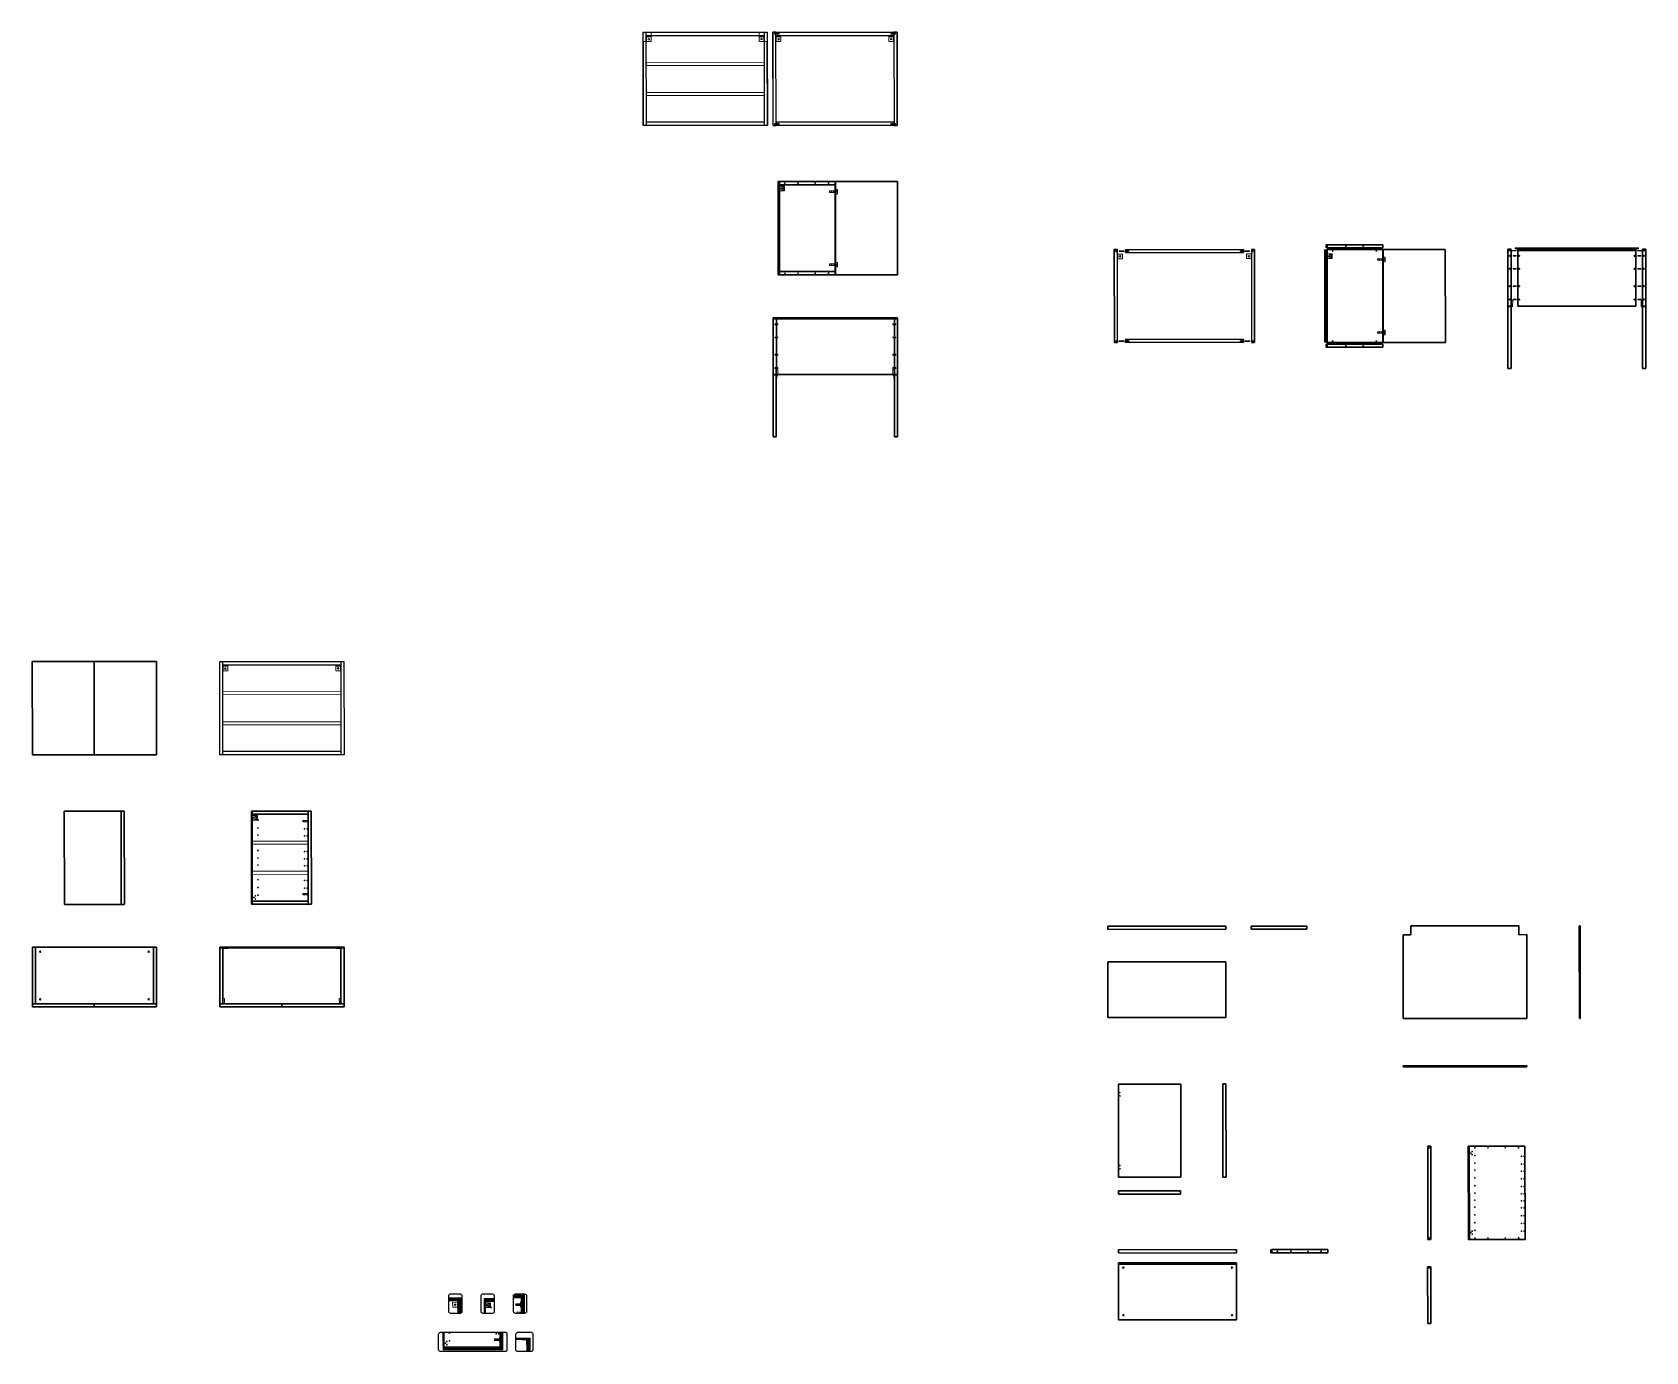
# Model space of a CAD drawing. Header units: millimetres. Extents: x 11097 to 12136, y 28294 to 29144.
import ezdxf

# ---------------------------------------------------------------- set-up
doc = ezdxf.new("R2010")
doc.units = ezdxf.units.MM
for name, color, linetype in [('Campitura', 11, 'Continuous'), ('Campitura dettagli', 20, 'Continuous'), ('Linee e simboli', 1, 'Continuous')]:
    doc.layers.add(name, color=color, linetype=linetype)
for name, color, linetype, lineweight in [('Giunzioni', 3, 'Continuous', 15), ('Giunzioni dettagli', 116, 'Continuous', 18), ('Mensola', 4, 'Continuous', 20), ('Pannello posteriore', 6, 'Continuous', 20), ('Parti nascoste', 2, 'Continuous', 15), ('Struttura', 7, 'Continuous', 30), ('Struttura in dettagli', 151, 'Continuous', 18)]:
    doc.layers.add(name, color=color, linetype=linetype, lineweight=lineweight)

msp = doc.modelspace()

# ---------------------------------------------------------------- hatches: boundary and pattern name
at = {"layer": 'Campitura dettagli'}
h = msp.add_hatch(dxfattribs=at)
h.set_pattern_fill('ANSI31', color=256, scale=0.1)
h.paths.add_polyline_path([(11394.2, 28326.3), (11394.2, 28328.3), (11387.7, 28328.3), (11387.7, 28326.3), (11387.9, 28326.3), (11387.9, 28328.1), (11388.5, 28328.1), (11388.5, 28326.3)])
h.paths.add_polyline_path([(11391.6, 28327.4, -1), (11392.3, 28327.4, -1)], flags=16)
h.paths.add_polyline_path([(11391.7, 28327.4, -1), (11392.2, 28327.4, -1)], flags=0)
h = msp.add_hatch(dxfattribs=at)
h.set_pattern_fill('ANSI31', color=256, scale=0.1)
h.paths.add_polyline_path([(11399.7, 28306.6), (11397.7, 28306.6), (11397.8, 28295.1), (11399.8, 28295.1)])
h.paths.add_polyline_path([(11361.2, 28297.1), (11361.4, 28297.1), (11361.3, 28306.6), (11361.1, 28306.6)])
h = msp.add_hatch(dxfattribs=at)
h.set_pattern_fill('ANSI31', color=256, scale=0.1)
h.paths.add_polyline_path([(11362, 28297.1), (11362, 28295.3), (11361.4, 28295.3), (11361.4, 28297.1), (11361.2, 28297.1), (11361.2, 28295.1), (11397.8, 28295.1), (11397.8, 28297.1)])
edge = h.paths.add_edge_path(flags=16)
edge.add_arc((11374.8, 28296), 0.35, 0, 360)
edge = h.paths.add_edge_path(flags=0)
edge.add_arc((11374.8, 28296), 0.25, 0, 360)
edge = h.paths.add_edge_path(flags=16)
edge.add_arc((11385.9, 28296), 0.35, 0, 360)
edge = h.paths.add_edge_path(flags=0)
edge.add_arc((11385.9, 28296), 0.25, 0, 360)
edge = h.paths.add_edge_path(flags=16)
edge.add_arc((11366.4, 28296), 0.35, 0, 360)
edge = h.paths.add_edge_path(flags=0)
edge.add_arc((11366.4, 28296), 0.25, 0, 360)
edge = h.paths.add_edge_path(flags=16)
edge.add_arc((11394.5, 28296.1), 0.35, 0, 360)
edge = h.paths.add_edge_path(flags=0)
edge.add_arc((11394.5, 28296.1), 0.25, 0, 360)
at = {"layer": 'Giunzioni dettagli'}
h = msp.add_hatch(dxfattribs=at)
h.set_pattern_fill('ANSI31', color=256, scale=0.07)
h.paths.add_polyline_path([(11388.4, 28328), (11388, 28328), (11388, 28318.6), (11388.4, 28318.6)])
h = msp.add_hatch(dxfattribs=at)
h.set_pattern_fill('ANSI31', color=256, scale=0.04)
h.paths.add_polyline_path([(11407.4, 28329.8, 1), (11406.9, 28329.8, 1)])
h = msp.add_hatch(dxfattribs=at)
h.set_pattern_fill('ANSI31', color=256, scale=0.04)
h.paths.add_polyline_path([(11392.2, 28327.4, 1), (11391.7, 28327.4, 1)])
h = msp.add_hatch(dxfattribs=at)
h.set_pattern_fill('ANSI31', color=256, scale=0.07, angle=180)
h.set_pattern_definition([(225, (22748.88993, 56623.42815), (0.1571544821, -0.1571544821), [])])
h.paths.add_polyline_path([(11361.9, 28295.4), (11361.5, 28295.4), (11361.4, 28304.8), (11361.8, 28304.8)])
h = msp.add_hatch(dxfattribs=at)
h.set_pattern_fill('ANSI31', color=256, scale=0.07, angle=-89.9236)
h.set_pattern_definition([(315.0763739, (-16926.18655, 39652.52698), (0.1569448595, 0.1573638255), [])])
h.paths.add_polyline_path([(11417, 28301.9), (11417, 28302.3), (11408, 28302.2), (11408, 28301.8)])
h = msp.add_hatch(dxfattribs=at)
h.set_pattern_fill('ANSI31', color=256, scale=0.1)
h.set_pattern_definition([(45, (8.58892, -0.10007), (-0.224506403, 0.224506403), [])])
h.paths.add_polyline_path([(11415, 28301.1), (11415.2, 28301), (11415.2, 28301), (11415.2, 28301.8), (11415.2, 28301.8), (11412, 28301.8), (11412, 28301.6), (11415, 28301.6)])
h.paths.add_polyline_path([(11415, 28300.6), (11415, 28300.2), (11415.2, 28300.1), (11415.2, 28300.1), (11415.2, 28300.7), (11415.2, 28300.7)])
h.paths.add_polyline_path([(11415, 28299.7), (11415, 28298.6), (11415.2, 28298.6), (11415.2, 28299.8), (11415.2, 28299.8)])
h = msp.add_hatch(dxfattribs=at)
h.set_pattern_fill('ANSI31', color=256, scale=0.04)
h.set_pattern_definition([(45, (-25.56756, -31.34217), (-0.0898025612, 0.0898025612), [])])
h.paths.add_polyline_path([(11366.7, 28296, 1), (11366.2, 28296, 1)])
h = msp.add_hatch(dxfattribs=at)
h.set_pattern_fill('ANSI31', color=256, scale=0.04)
h.set_pattern_definition([(45, (-17.14472, -31.34749), (-0.0898025612, 0.0898025612), [])])
h.paths.add_polyline_path([(11375.1, 28296, 1), (11374.6, 28296, 1)])
h = msp.add_hatch(dxfattribs=at)
h.set_pattern_fill('ANSI31', color=256, scale=0.04)
h.set_pattern_definition([(45, (-6.04674, -31.36325), (-0.0898025612, 0.0898025612), [])])
h.paths.add_polyline_path([(11386.2, 28296, 1), (11385.7, 28296, 1)])
h = msp.add_hatch(dxfattribs=at)
h.set_pattern_fill('ANSI31', color=256, scale=0.04)
h.set_pattern_definition([(45, (2.5304, -31.30405), (-0.0898025612, 0.0898025612), [])])
h.paths.add_polyline_path([(11394.8, 28296.1, 1), (11394.3, 28296.1, 1)])

# ---------------------------------------------------------------- linework, layer by layer
for p, q in [((11490.1, 29143.9), (11570.1, 29143.9)), ((11490.2, 29083.9), (11490.1, 29143.9)), ((11490.1, 29141.9), (11490.1, 29141.9)), ((11492.2, 29083.9), (11492.1, 29143.9)), ((11492.1, 29141.9), (11568.1, 29141.9)), ((11568.1, 29143.9), (11568.2, 29083.9)), ((11570.1, 29143.9), (11570.2, 29083.9)), ((11573.8, 29083.9), (11573.7, 29143.9)), ((11575.7, 29143.9), (11651.7, 29143.9)), ((11575.7, 29143.1), (11575.7, 29143.9)), ((11575.7, 29143.1), (11575.7, 29143.1)), ((11575.8, 29085.1), (11575.7, 29142.6)), ((11575.7, 29141.9), (11651.7, 29141.9)), ((11651.7, 29143.9), (11651.7, 29143.1)), ((11651.7, 29143.1), (11651.7, 29143.1)), ((11651.7, 29142.6), (11651.8, 29085.1)), ((11653.7, 29143.9), (11653.8, 29083.9)), ((11570.2, 29083.9), (11490.2, 29083.9)), ((11568.2, 29085.9), (11492.2, 29085.9)), ((11570.2, 29085.9), (11570.2, 29085.9)), ((11651.8, 29085.9), (11575.8, 29085.9)), ((11575.8, 29083.9), (11575.8, 29084.6)), ((11575.8, 29084.6), (11575.8, 29083.9)), ((11651.8, 29083.9), (11575.8, 29083.9)), ((11651.8, 29084.6), (11651.8, 29083.9)), ((11577.2, 29045.7), (11577.4, 29045.7)), ((11793.8, 28944), (11793.7, 29004)), ((11795.7, 29003.2), (11795.7, 29004)), ((11800.9, 29004), (11876.9, 29004)), ((11882, 29004), (11882, 29003.2)), ((11884, 29004), (11884.1, 28944)), ((11930.1, 29005), (11930.3, 29005)), ((11795.8, 28945.2), (11795.7, 29003.2)), ((11800.9, 29002), (11876.9, 29002)), ((11882, 29003.2), (11882.1, 28944.7)), ((11577.4, 28989.7), (11577.2, 28989.7)), ((11795.8, 28945.2), (11795.8, 28944)), ((11795.8, 28944), (11795.8, 28944.7)), ((11877, 28946), (11801, 28946)), ((11877, 28944), (11801, 28944)), ((11882.1, 28944.7), (11882.1, 28944)), ((11930.4, 28943), (11930.2, 28943)), ((11217.3, 28738.5), (11297.3, 28738.5)), ((11217.4, 28678.5), (11217.3, 28738.5)), ((11217.3, 28736.5), (11217.3, 28736.5)), ((11219.4, 28678.5), (11219.3, 28738.5)), ((11219.3, 28736.5), (11295.3, 28736.5)), ((11295.3, 28738.5), (11295.4, 28678.5)), ((11297.3, 28738.5), (11297.4, 28678.5)), ((11297.4, 28678.5), (11217.4, 28678.5)), ((11295.4, 28680.5), (11219.4, 28680.5)), ((11297.4, 28680.5), (11297.4, 28680.5)), ((11237.7, 28640.2), (11237.9, 28640.2)), ((11238, 28584.2), (11237.8, 28584.2)), ((11796.5, 28359.7), (11872.5, 28359.7)), ((11894.6, 28359.7), (11894.8, 28359.7)), ((11796.5, 28357.7), (11872.5, 28357.7))]:
    msp.add_line(p, q)
at = {"layer": 'Campitura', "linetype": 'Continuous'}
for p, q in [((11364.9, 28328.6), (11364.9, 28328.7)), ((11416.5, 28294), (11417.4, 28294.9)), ((11416.9, 28294), (11417.4, 28294.5)), ((11417.4, 28294), (11417.4, 28294))]:
    msp.add_line(p, q, dxfattribs=at)
at = {"layer": 'Campitura dettagli', "linetype": 'Continuous'}
for p, q in [((11364.9, 28328.2), (11365.4, 28328.7)), ((11364.9, 28327.7), (11365.8, 28328.7)), ((11364.9, 28327.3), (11366.3, 28328.7)), ((11364.9, 28326.8), (11366.7, 28328.7)), ((11365.2, 28326.7), (11367.2, 28328.7)), ((11365.6, 28326.7), (11367.6, 28328.7)), ((11366.1, 28326.7), (11368.1, 28328.7)), ((11366.5, 28326.7), (11368.5, 28328.7)), ((11367, 28326.7), (11369, 28328.7)), ((11368.8, 28328), (11369.4, 28328.7)), ((11369.2, 28328), (11369.9, 28328.7)), ((11369.7, 28328), (11370.3, 28328.7)), ((11370.1, 28328), (11370.4, 28328.3)), ((11370.6, 28328.4), (11370.9, 28328.7)), ((11370.6, 28326.1), (11372.6, 28328.1)), ((11370.7, 28328), (11371.4, 28328.7)), ((11371.2, 28328), (11371.8, 28328.7)), ((11371.6, 28328), (11372.3, 28328.7)), ((11371.6, 28327.5), (11372.6, 28328.6)), ((11406.6, 28329.8), (11407.5, 28330.8)), ((11406.6, 28329.4), (11406.8, 28329.7)), ((11406.6, 28328.9), (11407.1, 28329.5)), ((11406.7, 28330.4), (11407, 28330.8)), ((11406.8, 28328.7), (11408.8, 28330.8)), ((11407.2, 28328.7), (11409.3, 28330.8)), ((11407.3, 28330.1), (11407.9, 28330.8)), ((11407.5, 28329.9), (11408.4, 28330.8)), ((11407.7, 28328.7), (11409.7, 28330.8)), ((11408.1, 28328.7), (11410.2, 28330.8)), ((11408.6, 28328.7), (11410.6, 28330.8)), ((11409, 28328.7), (11411.1, 28330.8)), ((11409.5, 28328.7), (11411.4, 28330.6)), ((11409.9, 28328.7), (11411.4, 28330.2)), ((11410.4, 28328.7), (11411.4, 28329.7)), ((11410.8, 28328.7), (11411.4, 28329.3)), ((11411.3, 28328.7), (11411.4, 28328.8)), ((11411.6, 28330.7), (11411.7, 28330.8)), ((11411.6, 28330.2), (11412.1, 28330.8)), ((11411.6, 28329.8), (11412.6, 28330.8)), ((11411.6, 28329.3), (11413, 28330.8)), ((11411.6, 28328.9), (11413.5, 28330.8)), ((11411.6, 28328.4), (11413.6, 28330.4)), ((11411.6, 28328), (11413.6, 28330)), ((11411.6, 28327.5), (11413.6, 28329.5)), ((11411.6, 28327.1), (11413.6, 28329.1)), ((11411.6, 28326.6), (11413.6, 28328.6)), ((11411.6, 28326.2), (11413.6, 28328.2)), ((11367.4, 28326.7), (11368.4, 28327.6)), ((11367.9, 28326.7), (11368.5, 28327.3)), ((11368.3, 28326.7), (11369, 28327.3)), ((11368.8, 28326.7), (11369.4, 28327.3)), ((11369.2, 28326.7), (11369.9, 28327.3)), ((11369.7, 28326.7), (11370.3, 28327.3)), ((11370.1, 28326.7), (11370.4, 28327)), ((11370.6, 28325.7), (11372.6, 28327.7)), ((11370.6, 28327), (11370.9, 28327.3)), ((11370.6, 28326.6), (11371.4, 28327.3)), ((11370.6, 28325.2), (11372.6, 28327.2)), ((11370.6, 28324.8), (11372.6, 28326.8)), ((11370.6, 28324.3), (11372.6, 28326.3)), ((11370.6, 28323.9), (11372.6, 28325.9)), ((11370.6, 28323.4), (11372.6, 28325.4)), ((11370.6, 28323), (11372.6, 28325)), ((11370.6, 28322.5), (11372.6, 28324.5)), ((11370.6, 28322.1), (11372.6, 28324.1)), ((11370.6, 28321.6), (11372.6, 28323.6)), ((11370.6, 28321.2), (11372.6, 28323.2)), ((11370.7, 28320.7), (11372.6, 28322.7)), ((11370.7, 28320.3), (11372.6, 28322.3)), ((11370.7, 28319.8), (11372.6, 28321.8)), ((11370.7, 28319.4), (11372.6, 28321.4)), ((11370.7, 28318.9), (11372.6, 28320.9)), ((11370.8, 28318.6), (11372.7, 28320.5)), ((11371.2, 28318.6), (11372.7, 28320)), ((11371.7, 28318.6), (11372.7, 28319.6)), ((11372.1, 28318.6), (11372.7, 28319.1)), ((11372.5, 28318.7), (11372.7, 28318.8)), ((11411.6, 28325.7), (11413.6, 28327.7)), ((11411.6, 28325.3), (11413.6, 28327.3)), ((11411.6, 28324.8), (11413.6, 28326.8)), ((11411.6, 28324.4), (11413.6, 28326.4)), ((11411.6, 28324), (11413.6, 28325.9)), ((11411.6, 28323.5), (11413.6, 28325.5)), ((11411.6, 28323.1), (11413.6, 28325.1)), ((11411.6, 28322.6), (11413.6, 28324.6)), ((11411.6, 28322.2), (11413.6, 28324.2)), ((11411.6, 28321.7), (11413.6, 28323.7)), ((11411.6, 28321.3), (11413.6, 28323.3)), ((11411.6, 28320.8), (11413.6, 28322.8)), ((11411.6, 28320.4), (11413.6, 28322.4)), ((11411.6, 28319.9), (11413.6, 28321.9)), ((11411.6, 28319.5), (11413.6, 28321.5)), ((11411.6, 28319), (11413.6, 28321)), ((11411.6, 28318.6), (11413.6, 28320.6)), ((11412.1, 28318.6), (11413.6, 28320.1)), ((11412.5, 28318.6), (11413.6, 28319.7)), ((11413, 28318.6), (11413.6, 28319.2)), ((11415.4, 28302.4), (11415.6, 28302.6)), ((11415.4, 28300.1), (11417.4, 28302.1)), ((11415.4, 28301.4), (11415.7, 28301.8)), ((11415.4, 28301), (11416.2, 28301.8)), ((11415.4, 28299.2), (11417.4, 28301.2)), ((11415.4, 28300.5), (11415.6, 28300.7)), ((11415.4, 28298.7), (11417.4, 28300.7)), ((11415.4, 28298.3), (11417.4, 28300.3)), ((11415.4, 28299.6), (11415.6, 28299.9)), ((11415.4, 28297.8), (11417.4, 28299.9)), ((11415.4, 28297.4), (11417.4, 28299.4)), ((11415.4, 28296.9), (11417.4, 28299)), ((11415.4, 28296.5), (11417.2, 28298.3)), ((11415.4, 28296), (11417.4, 28298.1)), ((11415.4, 28295.6), (11417.4, 28297.6)), ((11415.4, 28295.1), (11417.4, 28297.2)), ((11415.4, 28294.7), (11417.4, 28296.7)), ((11415.8, 28300.9), (11416.6, 28301.8)), ((11415.8, 28300), (11417.4, 28301.6)), ((11415.9, 28302.4), (11416.1, 28302.6)), ((11416.3, 28302.4), (11416.5, 28302.6)), ((11416.8, 28302.4), (11417, 28302.6)), ((11417.1, 28302.2), (11417.4, 28302.5)), ((11417.2, 28298.3), (11417.4, 28298.5)), ((11415.4, 28294.2), (11417.4, 28296.3)), ((11415.6, 28294), (11417.4, 28295.8)), ((11416, 28294), (11417.4, 28295.4))]:
    msp.add_line(p, q, dxfattribs=at)
at = {"layer": 'Giunzioni'}
for p, q in [((11492.1, 29140.9), (11492.1, 29137.9)), ((11492.1, 29140.9), (11495.3, 29140.9)), ((11492.3, 29137.9), (11492.3, 29140.9)), ((11492.3, 29137.9), (11492.3, 29140.9)), ((11495.3, 29137.9), (11495.3, 29140.9)), ((11564.9, 29138), (11564.9, 29141)), ((11568.1, 29141), (11564.9, 29141)), ((11567.9, 29138), (11567.9, 29141)), ((11567.9, 29138), (11567.9, 29141)), ((11568.1, 29141), (11568.1, 29138)), ((11570.1, 29141.9), (11570.1, 29141.9)), ((11575.8, 29143.1), (11574.8, 29143.1)), ((11574.8, 29143.1), (11574.8, 29142.6)), ((11575.8, 29142.6), (11574.8, 29142.6)), ((11575.7, 29140.9), (11575.7, 29137.9)), ((11575.7, 29140.9), (11578.9, 29140.9)), ((11577.8, 29143.1), (11575.8, 29143.1)), ((11575.8, 29142.6), (11577.8, 29142.6)), ((11575.9, 29137.9), (11575.9, 29140.9)), ((11575.9, 29137.9), (11575.9, 29140.9)), ((11577.8, 29142.6), (11577.8, 29143.1)), ((11578.9, 29137.9), (11578.9, 29140.9)), ((11648.5, 29138), (11648.5, 29141)), ((11651.7, 29141), (11648.5, 29141)), ((11649.8, 29142.6), (11649.8, 29143.1)), ((11649.8, 29143.1), (11651.8, 29143.1)), ((11651.8, 29142.6), (11649.8, 29142.6)), ((11651.5, 29138), (11651.5, 29141)), ((11651.5, 29138), (11651.5, 29141)), ((11651.7, 29141), (11651.7, 29138)), ((11651.8, 29143.1), (11652.8, 29143.1)), ((11651.8, 29142.6), (11652.8, 29142.6)), ((11652.8, 29143.1), (11652.8, 29142.6)), ((11492.1, 29137.9), (11495.3, 29137.9)), ((11568.1, 29138), (11564.9, 29138)), ((11575.7, 29137.9), (11578.9, 29137.9)), ((11651.7, 29138), (11648.5, 29138)), ((11575.8, 29085.1), (11574.8, 29085.1)), ((11574.8, 29085.1), (11574.8, 29084.6)), ((11575.8, 29084.6), (11574.8, 29084.6)), ((11577.8, 29085.1), (11575.8, 29085.1)), ((11575.8, 29084.6), (11577.8, 29084.6)), ((11577.8, 29084.6), (11577.8, 29085.1)), ((11649.8, 29084.6), (11649.8, 29085.1)), ((11649.8, 29085.1), (11651.8, 29085.1)), ((11651.8, 29084.6), (11649.8, 29084.6)), ((11651.8, 29085.1), (11652.8, 29085.1)), ((11651.8, 29084.6), (11652.8, 29084.6)), ((11652.8, 29085.1), (11652.8, 29084.6)), ((11577.9, 29044.8), (11577.9, 29041.8)), ((11577.9, 29044.8), (11581.1, 29044.8)), ((11577.9, 29041.8), (11581.1, 29041.8)), ((11578.1, 29041.8), (11578.1, 29044.8)), ((11578.1, 29041.8), (11578.1, 29044.8)), ((11581.1, 29041.8), (11581.1, 29044.8)), ((11614.3, 29041.7), (11610.3, 29041.7)), ((11610.3, 29041.7), (11610.3, 29040.7)), ((11610.3, 29040.7), (11614.3, 29040.7)), ((11613.8, 29041.7), (11613.8, 29040.7)), ((11614.3, 29041.7), (11614.3, 29042.7)), ((11614.3, 29042.7), (11615.3, 29042.7)), ((11614.3, 29041.7), (11614.8, 29041.7)), ((11614.3, 29040.7), (11614.3, 29041.7)), ((11614.3, 29040.7), (11614.3, 29039.7)), ((11614.8, 29040.7), (11614.3, 29040.7)), ((11614.3, 29039.7), (11615.3, 29039.7)), ((11614.8, 29041.7), (11614.8, 29040.7)), ((11615.3, 29039.7), (11615.3, 29042.7)), ((11614.3, 28994.7), (11610.3, 28994.7)), ((11610.3, 28994.7), (11610.3, 28993.7)), ((11610.3, 28993.7), (11614.3, 28993.7)), ((11613.8, 28994.7), (11613.8, 28993.7)), ((11614.3, 28994.7), (11614.3, 28995.7)), ((11614.3, 28995.7), (11615.3, 28995.7)), ((11614.3, 28994.7), (11614.8, 28994.7)), ((11614.3, 28993.7), (11614.3, 28994.7)), ((11614.3, 28993.7), (11614.3, 28992.7)), ((11614.8, 28993.7), (11614.3, 28993.7)), ((11614.8, 28994.7), (11614.8, 28993.7)), ((11615.3, 28992.7), (11615.3, 28995.7)), ((11795.7, 29001), (11795.7, 28998)), ((11795.7, 29001), (11798.9, 29001)), ((11795.7, 28998), (11798.9, 28998)), ((11795.9, 28998), (11795.9, 29001)), ((11795.9, 28998), (11795.9, 29001)), ((11799.8, 29003.2), (11796.8, 29003.2)), ((11796.8, 29002.7), (11796.8, 29003.2)), ((11799.8, 29002.7), (11796.8, 29002.7)), ((11798.9, 28998), (11798.9, 29001)), ((11799.8, 29002.7), (11799.8, 29003.2)), ((11880.9, 29003.2), (11877.9, 29003.2)), ((11877.9, 29002.7), (11877.9, 29003.2)), ((11880.9, 29002.7), (11877.9, 29002.7)), ((11878.8, 28998.1), (11878.8, 29001.1)), ((11882, 29001.1), (11878.8, 29001.1)), ((11882, 28998.1), (11878.8, 28998.1)), ((11880.9, 29002.7), (11880.9, 29003.2)), ((11881.8, 28998.1), (11881.8, 29001.1)), ((11881.8, 28998.1), (11881.8, 29001.1)), ((11882, 29001.1), (11882, 28998.1)), ((11930.8, 29001.1), (11930.8, 28998.1)), ((11930.8, 29001.1), (11934, 29001.1)), ((11930.8, 28998.1), (11934, 28998.1)), ((11931, 28998.1), (11931, 29001.1)), ((11931, 28998.1), (11931, 29001.1)), ((11934, 28998.1), (11934, 29001.1)), ((11967.2, 28998), (11963.2, 28998)), ((11963.2, 28998), (11963.2, 28997)), ((11963.2, 28997), (11967.2, 28997)), ((11966.7, 28998), (11966.7, 28997)), ((11967.2, 28998), (11967.2, 28999)), ((11967.2, 28999), (11968.2, 28999)), ((11967.2, 28998), (11967.7, 28998)), ((11967.2, 28997), (11967.2, 28998)), ((11967.2, 28997), (11967.2, 28996)), ((11967.7, 28997), (11967.2, 28997)), ((11967.2, 28996), (11968.2, 28996)), ((11967.7, 28998), (11967.7, 28997)), ((11968.2, 28996), (11968.2, 28999)), ((12049.4, 29003.4), (12052.6, 29003.4)), ((12049.4, 29000.2), (12049.4, 29003.4)), ((12049.6, 29000.2), (12049.4, 29000.2)), ((12052.6, 29003.2), (12049.6, 29003.2)), ((12049.6, 29003.2), (12049.6, 29000.2)), ((12050.6, 29000.1), (12052.6, 29000.1)), ((12050.6, 28999.6), (12050.6, 29000.1)), ((12050.6, 28999.6), (12052.6, 28999.6)), ((12052.6, 29003.4), (12052.6, 29003.2)), ((12052.6, 29000.1), (12052.6, 28999.6)), ((12134, 29003.4), (12130.8, 29003.4)), ((12130.8, 29003.4), (12130.8, 29003.2)), ((12130.8, 29003.2), (12133.8, 29003.2)), ((12130.9, 29000.1), (12132.9, 29000.1)), ((12130.9, 28999.6), (12130.9, 29000.1)), ((12130.9, 28999.6), (12132.9, 28999.6)), ((12132.9, 29000.1), (12132.9, 28999.6)), ((12133.8, 29003.2), (12133.8, 29000.2)), ((12133.8, 29000.2), (12134, 29000.2)), ((12134, 29000.2), (12134, 29003.4)), ((11614.3, 28992.7), (11615.3, 28992.7)), ((12050.6, 28991.7), (12052.6, 28991.7)), ((12050.6, 28991.2), (12050.6, 28991.7)), ((12050.6, 28991.2), (12052.6, 28991.2)), ((12052.6, 28991.7), (12052.6, 28991.2)), ((12130.9, 28991.7), (12132.9, 28991.7)), ((12130.9, 28991.2), (12130.9, 28991.7)), ((12130.9, 28991.2), (12132.9, 28991.2)), ((12132.9, 28991.7), (12132.9, 28991.2)), ((12050.6, 28980.6), (12052.6, 28980.6)), ((12050.6, 28980.1), (12050.6, 28980.6)), ((12050.6, 28980.1), (12052.6, 28980.1)), ((12052.6, 28980.6), (12052.6, 28980.1)), ((12130.9, 28980.6), (12132.9, 28980.6)), ((12130.9, 28980.1), (12130.9, 28980.6)), ((12130.9, 28980.1), (12132.9, 28980.1)), ((12132.9, 28980.6), (12132.9, 28980.1)), ((12049.3, 28967.3), (12049.3, 28967)), ((12049.3, 28967), (12049.6, 28967)), ((12049.6, 28965.2), (12049.3, 28965.2)), ((12049.4, 28967.5), (12049.4, 28971.3)), ((12049.4, 28971.3), (12050.4, 28971.3)), ((12050.3, 28967.5), (12049.4, 28967.5)), ((12049.6, 28966.5), (12050.3, 28967.5)), ((12049.8, 28967.5), (12049.6, 28967)), ((12049.6, 28967), (12049.6, 28965.2)), ((12050.4, 28971.3), (12050.3, 28967.5)), ((12050.6, 28972), (12052.6, 28972)), ((12050.6, 28971.5), (12050.6, 28972)), ((12050.6, 28971.5), (12052.6, 28971.5)), ((12052.6, 28972), (12052.6, 28971.5)), ((12130.9, 28972), (12132.9, 28972)), ((12130.9, 28971.5), (12130.9, 28972)), ((12130.9, 28971.5), (12132.9, 28971.5)), ((12132.9, 28972), (12132.9, 28971.5)), ((12134.1, 28971.3), (12133.1, 28971.3)), ((12133.1, 28971.3), (12133.1, 28967.5)), ((12133.1, 28967.5), (12134.1, 28967.5)), ((12133.8, 28966.5), (12133.1, 28967.5)), ((12133.6, 28967.5), (12133.8, 28967)), ((12134.1, 28967), (12133.8, 28967)), ((12133.8, 28967), (12133.8, 28965.2)), ((12133.8, 28965.2), (12134.1, 28965.2)), ((12134.1, 28967.5), (12134.1, 28971.3)), ((12134.1, 28967.3), (12134.1, 28967)), ((11576, 28959.3), (11579.2, 28959.3)), ((11576, 28956.1), (11576, 28959.3)), ((11576.2, 28956.1), (11576, 28956.1)), ((11579.2, 28959.1), (11576.2, 28959.1)), ((11576.2, 28959.1), (11576.2, 28956.1)), ((11579.2, 28959.3), (11579.2, 28959.1)), ((11652, 28959.3), (11648.8, 28959.3)), ((11648.8, 28959.3), (11648.8, 28959.1)), ((11648.8, 28959.1), (11651.8, 28959.1)), ((11651.8, 28959.1), (11651.8, 28956.1)), ((11651.8, 28956.1), (11652, 28956.1)), ((11652, 28956.1), (11652, 28959.3)), ((11967.3, 28951), (11967.3, 28952)), ((11967.3, 28952), (11968.3, 28952)), ((11968.3, 28949), (11968.3, 28952)), ((11799.9, 28945.2), (11796.9, 28945.2)), ((11796.9, 28944.7), (11796.9, 28945.2)), ((11799.9, 28944.7), (11796.9, 28944.7)), ((11799.9, 28944.7), (11799.9, 28945.2)), ((11881, 28945.2), (11878, 28945.2)), ((11878, 28944.7), (11878, 28945.2)), ((11881, 28944.7), (11878, 28944.7)), ((11881, 28944.7), (11881, 28945.2)), ((11967.3, 28951), (11963.3, 28951)), ((11963.3, 28951), (11963.3, 28950)), ((11963.3, 28950), (11967.3, 28950)), ((11966.8, 28951), (11966.8, 28950)), ((11967.3, 28951), (11967.8, 28951)), ((11967.3, 28950), (11967.3, 28951)), ((11967.3, 28950), (11967.3, 28949)), ((11967.8, 28950), (11967.3, 28950)), ((11967.3, 28949), (11968.3, 28949)), ((11967.8, 28951), (11967.8, 28950)), ((11575.9, 28923.4), (11575.9, 28927.2)), ((11575.9, 28927.2), (11576.9, 28927.2)), ((11576.9, 28923.4), (11575.9, 28923.4)), ((11575.9, 28923.2), (11575.9, 28922.9)), ((11575.9, 28922.9), (11576.2, 28922.9)), ((11576.2, 28921.1), (11575.9, 28921.1)), ((11576.2, 28922.4), (11576.9, 28923.4)), ((11576.4, 28923.4), (11576.2, 28922.9)), ((11576.2, 28922.9), (11576.2, 28921.1)), ((11576.9, 28927.2), (11576.9, 28923.4)), ((11652, 28927.2), (11651, 28927.2)), ((11651, 28927.2), (11651, 28923.4)), ((11651, 28923.4), (11652, 28923.4)), ((11651.7, 28922.4), (11651, 28923.4)), ((11651.5, 28923.4), (11651.7, 28922.9)), ((11652, 28922.9), (11651.7, 28922.9)), ((11651.7, 28922.9), (11651.7, 28921.1)), ((11651.7, 28921.1), (11652, 28921.1)), ((11652, 28923.4), (11652, 28927.2)), ((11652, 28923.2), (11652, 28922.9)), ((11219.3, 28735.5), (11219.3, 28732.5)), ((11219.3, 28735.5), (11222.5, 28735.5)), ((11219.5, 28732.5), (11219.5, 28735.5)), ((11219.5, 28732.4), (11219.5, 28735.5)), ((11222.5, 28732.5), (11222.5, 28735.5)), ((11292.1, 28732.6), (11292.1, 28735.6)), ((11295.3, 28735.6), (11292.1, 28735.6)), ((11295.1, 28732.6), (11295.1, 28735.6)), ((11295.1, 28732.6), (11295.1, 28735.6)), ((11295.3, 28735.6), (11295.3, 28732.6)), ((11297.3, 28736.5), (11297.3, 28736.5)), ((11219.3, 28732.5), (11222.5, 28732.5)), ((11295.3, 28732.6), (11292.1, 28732.6)), ((11238.4, 28639.3), (11238.4, 28636.3)), ((11238.4, 28639.3), (11241.6, 28639.3)), ((11238.4, 28636.3), (11241.6, 28636.3)), ((11238.6, 28636.3), (11238.6, 28639.3)), ((11238.6, 28636.3), (11238.6, 28639.3)), ((11241.6, 28636.3), (11241.6, 28639.3)), ((11274, 28636.2), (11270.8, 28636.2)), ((11270.8, 28636.2), (11270.8, 28635.2)), ((11270.8, 28635.2), (11274, 28635.2)), ((11274.3, 28637.2), (11274, 28637.2)), ((11274, 28637.2), (11274, 28634.2)), ((11274.3, 28634.2), (11274, 28634.2)), ((11274.3, 28637.2), (11274.3, 28634.2)), ((11274.3, 28637.2), (11274.3, 28637.2)), ((11274.1, 28589.2), (11270.9, 28589.2)), ((11270.9, 28589.2), (11270.9, 28588.2)), ((11270.9, 28588.2), (11274.1, 28588.2)), ((11274.4, 28590.2), (11274.1, 28590.2)), ((11274.1, 28590.2), (11274.1, 28587.2)), ((11274.4, 28590.2), (11274.4, 28587.2)), ((11274.4, 28587.2), (11274.1, 28587.2)), ((11219.3, 28553.9), (11222.5, 28553.9)), ((11219.3, 28550.7), (11219.3, 28553.9)), ((11219.5, 28550.7), (11219.3, 28550.7)), ((11222.5, 28553.7), (11219.5, 28553.7)), ((11219.5, 28553.7), (11219.5, 28550.7)), ((11222.5, 28553.9), (11222.5, 28553.7)), ((11295.3, 28553.9), (11292.1, 28553.9)), ((11292.1, 28553.9), (11292.1, 28553.7)), ((11292.1, 28553.7), (11295.1, 28553.7)), ((11295.1, 28553.7), (11295.1, 28550.7)), ((11295.1, 28550.7), (11295.3, 28550.7)), ((11295.3, 28550.7), (11295.3, 28553.9)), ((11219.4, 28518.3), (11219.4, 28521.5)), ((11219.4, 28521.5), (11220.4, 28521.5)), ((11219.4, 28518), (11219.4, 28518.3)), ((11219.4, 28518.3), (11221.2, 28518.3)), ((11220.4, 28521.5), (11220.4, 28518.3)), ((11221.2, 28518.3), (11221.2, 28518)), ((11295.4, 28518.3), (11293.6, 28518.3)), ((11293.6, 28518.3), (11293.6, 28518)), ((11295.3, 28521.5), (11294.3, 28521.5)), ((11294.3, 28521.5), (11294.4, 28518.3)), ((11295.4, 28518.3), (11295.3, 28521.5)), ((11295.4, 28518), (11295.4, 28518.3)), ((11370.5, 28322.7), (11370.5, 28325.8)), ((11388.4, 28325.4), (11388.4, 28322.4)), ((11411.5, 28325.8), (11411.5, 28325.8)), ((11415.2, 28301), (11415.2, 28301.9))]:
    msp.add_line(p, q, dxfattribs=at)
for centre, radius in [((11493.8, 29139.4), 0.5), ((11566.4, 29139.5), 0.5), ((11577.4, 29139.4), 0.5), ((11650, 29139.5), 0.5), ((11578.8, 29043.3), 0.25), ((11579.7, 29044.3), 0.25), ((11579.7, 29042.3), 0.25), ((11579.7, 29043.3), 0.15), ((11580.5, 29044.3), 0.25), ((11580.5, 29042.3), 0.25), ((11580.5, 29043.3), 0.15), ((11611.4, 29041.2), 0.2), ((11613, 29041.2), 0.2), ((11611.5, 28994.2), 0.2), ((11613.1, 28994.2), 0.2), ((11797.4, 28999.5), 0.5), ((11880.3, 28999.6), 0.5), ((11931.7, 28999.6), 0.25), ((11932.6, 29000.6), 0.25), ((11932.6, 28998.6), 0.25), ((11932.6, 28999.6), 0.15), ((11933.4, 29000.6), 0.25), ((11933.4, 28998.6), 0.25), ((11933.4, 28999.6), 0.15), ((11934.4, 29003), 0.25), ((11962.5, 29003.1), 0.25), ((11964.4, 28997.5), 0.2), ((11966, 28997.5), 0.2), ((11934.4, 28944.9), 0.25), ((11962.5, 28944.9), 0.25), ((11964.4, 28950.5), 0.2), ((11966, 28950.5), 0.2), ((11221, 28734), 0.5), ((11293.6, 28734.1), 0.5), ((11239.3, 28637.8), 0.25), ((11240.2, 28638.8), 0.25), ((11240.2, 28636.8), 0.25), ((11240.2, 28637.8), 0.15), ((11241, 28638.8), 0.25), ((11241, 28636.8), 0.25), ((11241, 28637.8), 0.15), ((11242, 28636.3), 0.25), ((11242, 28631.3), 0.25), ((11271.9, 28635.7), 0.2), ((11272, 28630.7), 0.25), ((11273.6, 28635.7), 0.2), ((11273.6, 28630.7), 0.25), ((11242, 28626.8), 0.25), ((11272, 28626.2), 0.25), ((11273.6, 28626.2), 0.25), ((11242, 28616.8), 0.25), ((11242, 28612), 0.25), ((11272, 28616.2), 0.25), ((11272, 28611.5), 0.25), ((11273.6, 28616.2), 0.25), ((11273.6, 28611.5), 0.25), ((11242, 28607.5), 0.25), ((11242, 28598), 0.25), ((11272, 28607), 0.25), ((11273.6, 28607), 0.25), ((11240.3, 28587.6), 0.25), ((11242, 28593), 0.25), ((11242, 28588), 0.25), ((11272, 28597.5), 0.25), ((11272, 28592.5), 0.25), ((11272, 28588.7), 0.2), ((11273.6, 28597.5), 0.25), ((11273.6, 28592.5), 0.25), ((11273.7, 28588.7), 0.2), ((11239.4, 28586.6), 0.25), ((11240.3, 28585.6), 0.25), ((11101.6, 28551.6), 0.5), ((11171.6, 28551.6), 0.5), ((11101.6, 28521), 0.5), ((11171.6, 28521), 0.5), ((11797.3, 28460.8), 0.2), ((11797.4, 28458.7), 0.2), ((12023.4, 28421.9), 0.25), ((12024.2, 28422.9), 0.25), ((12026, 28425.3), 0.25), ((12034.5, 28425.4), 0.25), ((12045.6, 28425.4), 0.25), ((12054.1, 28425.4), 0.25), ((11797.3, 28413.9), 0.2), ((11797.4, 28411.8), 0.2), ((12024.2, 28420.9), 0.25), ((12026, 28420.4), 0.25), ((12026, 28415.4), 0.25), ((12026, 28410.9), 0.25), ((12056, 28419.8), 0.25), ((12056, 28414.8), 0.25), ((12057.7, 28419.8), 0.25), ((12057.7, 28414.8), 0.25), ((12026, 28405.9), 0.25), ((12026, 28400.9), 0.25), ((12056, 28410.3), 0.25), ((12056, 28405.3), 0.25), ((12056, 28400.3), 0.25), ((12057.7, 28410.3), 0.25), ((12057.7, 28405.3), 0.25), ((12057.7, 28400.3), 0.25), ((12026, 28396.1), 0.25), ((12026, 28391.6), 0.25), ((12056, 28395.6), 0.25), ((12056, 28391.1), 0.25), ((12057.7, 28395.6), 0.25), ((12057.7, 28391.1), 0.25), ((12026, 28387.1), 0.25), ((12026, 28382.1), 0.25), ((12056, 28386.6), 0.25), ((12056, 28381.6), 0.25), ((12057.7, 28386.6), 0.25), ((12057.7, 28381.6), 0.25), ((12023.4, 28370.7), 0.25), ((12024.3, 28371.7), 0.25), ((12024.3, 28369.7), 0.25), ((12026, 28377.1), 0.25), ((12026, 28372.1), 0.25), ((12056, 28376.6), 0.25), ((12056, 28371.6), 0.25), ((12057.7, 28376.6), 0.25), ((12057.7, 28371.6), 0.25), ((12026.1, 28367.2), 0.25), ((12034.5, 28367.2), 0.25), ((12045.6, 28367.2), 0.25), ((12054.2, 28367.3), 0.25), ((11799.5, 28348.1), 0.5), ((11869.5, 28348.1), 0.5), ((11898.9, 28358.6), 0.25), ((11907.4, 28358.6), 0.25), ((11918.5, 28358.6), 0.25), ((11927, 28358.6), 0.25), ((11799.5, 28317.5), 0.5), ((11869.5, 28317.5), 0.5)]:
    msp.add_circle(centre, radius, dxfattribs=at)
at = {"layer": 'Giunzioni dettagli'}
for p, q in [((11368.5, 28327.5), (11368.5, 28327.8)), ((11368.6, 28327.9), (11371.4, 28327.9)), ((11368.6, 28327.9), (11368.6, 28327.4)), ((11368.6, 28327.8), (11371.4, 28327.8)), ((11371.4, 28327.9), (11371.4, 28327.4)), ((11371.5, 28327.5), (11371.5, 28327.8)), ((11388, 28328), (11388, 28318.6)), ((11388, 28328), (11388.4, 28328)), ((11388.4, 28328), (11388.4, 28318.6)), ((11367.5, 28323), (11367.4, 28325.4)), ((11370.6, 28325.8), (11367.7, 28325.7)), ((11370.6, 28322.7), (11367.8, 28322.7)), ((11368.6, 28327.7), (11371.4, 28327.7)), ((11368.6, 28327.6), (11371.4, 28327.6)), ((11368.6, 28327.5), (11371.4, 28327.5)), ((11368.6, 28327.4), (11371.4, 28327.4)), ((11368.9, 28324.3), (11368.7, 28324.3)), ((11368.7, 28324.3), (11368.7, 28324.2)), ((11368.9, 28324.2), (11368.7, 28324.2)), ((11368.9, 28324.3), (11368.9, 28324.5)), ((11368.9, 28324.5), (11369, 28324.5)), ((11368.9, 28324.2), (11368.9, 28324)), ((11369, 28324), (11368.9, 28324)), ((11369, 28324.3), (11369, 28324.5)), ((11369, 28324.3), (11369.2, 28324.3)), ((11369, 28324.2), (11369, 28324)), ((11369, 28324.2), (11369.2, 28324.2)), ((11369.2, 28324.2), (11369.2, 28324.3)), ((11370.5, 28322.7), (11370.5, 28325.8)), ((11388.5, 28325.4), (11391.4, 28325.4)), ((11388.5, 28322.4), (11391.4, 28322.4)), ((11388.7, 28322.4), (11388.7, 28325.4)), ((11388.7, 28322.4), (11388.7, 28325.4)), ((11389.5, 28323.9), (11389.3, 28323.9)), ((11389.5, 28323.9), (11389.3, 28323.9)), ((11389.3, 28323.9), (11389.3, 28323.9)), ((11389.5, 28323.9), (11389.5, 28324.1)), ((11389.5, 28323.9), (11389.5, 28324.1)), ((11389.5, 28324.1), (11389.5, 28324.1)), ((11389.5, 28323.9), (11389.5, 28323.8)), ((11389.5, 28323.9), (11389.5, 28323.8)), ((11389.5, 28323.9), (11389.6, 28323.9)), ((11389.5, 28323.9), (11389.6, 28323.9)), ((11389.5, 28323.8), (11389.5, 28323.8)), ((11389.6, 28323.9), (11389.6, 28323.9)), ((11390.2, 28322.9), (11390.1, 28322.9)), ((11390.2, 28322.9), (11390.1, 28322.9)), ((11390.1, 28322.9), (11390.1, 28322.9)), ((11390.3, 28324.9), (11390.2, 28324.9)), ((11390.3, 28324.9), (11390.2, 28324.9)), ((11390.2, 28324.9), (11390.2, 28324.9)), ((11390.2, 28322.9), (11390.2, 28323.1)), ((11390.2, 28323.1), (11390.3, 28323.1)), ((11390.2, 28322.9), (11390.2, 28322.8)), ((11390.3, 28322.8), (11390.2, 28322.8)), ((11390.3, 28324.9), (11390.3, 28325.1)), ((11390.3, 28325.1), (11390.4, 28325.1)), ((11390.3, 28324.9), (11390.3, 28324.8)), ((11390.4, 28324.8), (11390.3, 28324.8)), ((11390.3, 28322.9), (11390.3, 28323.1)), ((11390.3, 28322.9), (11390.3, 28322.8)), ((11390.3, 28322.9), (11390.4, 28322.9)), ((11390.3, 28322.9), (11390.4, 28322.9)), ((11390.4, 28324.9), (11390.4, 28325.1)), ((11390.4, 28324.9), (11390.4, 28324.8)), ((11390.4, 28324.9), (11390.5, 28324.9)), ((11390.4, 28324.9), (11390.5, 28324.9)), ((11390.4, 28322.9), (11390.4, 28322.9)), ((11390.5, 28324.9), (11390.5, 28324.9)), ((11391.7, 28322.7), (11391.7, 28325.1)), ((11408, 28323.7), (11408, 28324.8)), ((11408, 28324.8), (11411.2, 28324.8)), ((11411.2, 28324.6), (11408, 28324.6)), ((11411.2, 28323.9), (11408, 28323.9)), ((11411.2, 28323.7), (11408, 28323.7)), ((11408.4, 28324.3), (11408.3, 28324.3)), ((11408.3, 28324.3), (11408.3, 28324.2)), ((11408.4, 28324.2), (11408.3, 28324.2)), ((11408.4, 28324.3), (11408.4, 28324.4)), ((11408.4, 28324.3), (11408.4, 28324.4)), ((11408.4, 28324.4), (11408.4, 28324.4)), ((11408.4, 28324.3), (11408.5, 28324.3)), ((11408.4, 28324.2), (11408.5, 28324.2)), ((11408.4, 28324.2), (11408.4, 28324.1)), ((11408.4, 28324.2), (11408.4, 28324.1)), ((11408.4, 28324.1), (11408.4, 28324.1)), ((11408.5, 28324.3), (11408.5, 28324.2)), ((11409.4, 28324.5), (11409.9, 28324.5)), ((11409.4, 28324.5), (11409.4, 28324)), ((11409.9, 28324), (11409.4, 28324)), ((11409.9, 28324.5), (11409.9, 28324)), ((11410.8, 28324.3), (11410.6, 28324.3)), ((11410.8, 28324.2), (11410.6, 28324.2)), ((11410.8, 28324.3), (11410.8, 28324.5)), ((11410.8, 28324.3), (11410.8, 28324.5)), ((11411, 28324.3), (11410.8, 28324.3)), ((11411, 28324.2), (11410.8, 28324.2)), ((11410.8, 28324.1), (11410.8, 28324.2)), ((11410.8, 28324.1), (11410.8, 28324.2)), ((11411.6, 28325.8), (11411.2, 28325.8)), ((11411.2, 28325.8), (11411.2, 28322.8)), ((11411.6, 28322.8), (11411.2, 28322.8)), ((11361.5, 28295.4), (11361.4, 28306.6)), ((11361.9, 28295.4), (11361.8, 28306.6)), ((11394.3, 28301.1), (11394.3, 28302.2)), ((11394.3, 28302.2), (11397.5, 28302.2)), ((11397.5, 28302), (11394.3, 28302)), ((11397.5, 28301.3), (11394.3, 28301.3)), ((11397.5, 28301.1), (11394.3, 28301.1)), ((11394.6, 28301.7), (11394.5, 28301.7)), ((11394.5, 28301.7), (11394.5, 28301.6)), ((11394.6, 28301.6), (11394.5, 28301.6)), ((11394.6, 28301.7), (11394.6, 28301.8)), ((11394.6, 28301.8), (11394.7, 28301.8)), ((11394.6, 28301.6), (11394.6, 28301.5)), ((11394.7, 28301.5), (11394.6, 28301.5)), ((11394.7, 28301.7), (11394.7, 28301.8)), ((11394.7, 28301.7), (11394.8, 28301.7)), ((11394.7, 28301.6), (11394.8, 28301.6)), ((11394.7, 28301.6), (11394.7, 28301.5)), ((11394.8, 28301.7), (11394.8, 28301.6)), ((11395.6, 28301.9), (11396.1, 28301.9)), ((11395.6, 28301.9), (11395.6, 28301.4)), ((11396.1, 28301.4), (11395.6, 28301.4)), ((11396.1, 28301.9), (11396.1, 28301.4)), ((11397, 28301.7), (11396.9, 28301.7)), ((11397, 28301.6), (11396.9, 28301.6)), ((11397, 28301.7), (11397, 28301.9)), ((11397, 28301.5), (11397, 28301.6)), ((11397.1, 28301.7), (11397.1, 28301.9)), ((11397.3, 28301.7), (11397.1, 28301.7)), ((11397.3, 28301.6), (11397.1, 28301.6)), ((11397.1, 28301.5), (11397.1, 28301.6)), ((11397.8, 28303.2), (11397.5, 28303.2)), ((11397.5, 28303.2), (11397.5, 28300.2)), ((11397.8, 28300.2), (11397.5, 28300.2)), ((11417, 28302.3), (11408, 28302.2)), ((11417, 28301.9), (11408, 28301.8)), ((11412, 28301.8), (11412, 28301.6)), ((11412, 28301.6), (11415, 28301.6)), ((11414.9, 28300.6), (11414.9, 28301.1)), ((11414.9, 28299.7), (11414.9, 28300.2)), ((11415, 28301.6), (11415, 28298.6)), ((11415, 28300.6), (11415, 28301.1)), ((11415, 28301.1), (11415.2, 28301)), ((11415.2, 28300.7), (11415, 28300.6)), ((11415, 28299.7), (11415, 28300.2)), ((11415, 28300.2), (11415.2, 28300.1)), ((11415.2, 28299.8), (11415, 28299.7)), ((11415, 28298.6), (11415.2, 28298.6)), ((11415.2, 28301), (11415.2, 28300.7)), ((11415.2, 28301), (11415.7, 28301)), ((11415.2, 28300.7), (11415.7, 28300.7)), ((11415.2, 28300.7), (11415.2, 28300.1)), ((11415.2, 28300.1), (11415.2, 28299.8)), ((11415.2, 28300.1), (11415.7, 28300.1)), ((11415.2, 28298.7), (11415.2, 28299.8)), ((11415.2, 28299.8), (11415.7, 28299.8)), ((11415.2, 28299.8), (11415.2, 28298.6)), ((11415.2, 28299.8), (11415.2, 28298.6)), ((11415.3, 28300.7), (11415.3, 28301)), ((11415.3, 28299.8), (11415.3, 28300.1)), ((11415.4, 28300.7), (11415.4, 28301)), ((11415.4, 28300.7), (11415.5, 28301)), ((11415.4, 28299.8), (11415.4, 28300.1)), ((11415.4, 28299.8), (11415.5, 28300.1)), ((11415.5, 28300.7), (11415.5, 28301)), ((11415.5, 28299.8), (11415.5, 28300.1)), ((11415.6, 28300.7), (11415.6, 28301)), ((11415.6, 28299.8), (11415.6, 28300.1)), ((11415.7, 28300.7), (11415.7, 28301)), ((11415.7, 28299.8), (11415.7, 28300.1)), ((11417, 28302.3), (11417, 28301.9)), ((11361.5, 28295.4), (11361.9, 28295.4))]:
    msp.add_line(p, q, dxfattribs=at)
for centre, radius in [((11407.1, 28329.8), 0.25), ((11369, 28324.2), 0.504), ((11369, 28324.2), 0.457), ((11389.5, 28323.9), 0.266), ((11389.5, 28323.9), 0.244), ((11390.2, 28322.9), 0.266), ((11390.2, 28322.9), 0.244), ((11390.3, 28324.9), 0.266), ((11390.3, 28324.9), 0.244), ((11390.3, 28323.9), 0.15), ((11391.1, 28322.9), 0.25), ((11391.2, 28324.9), 0.25), ((11391.2, 28323.9), 0.15), ((11392, 28327.4), 0.25), ((11392.1, 28322.4), 0.25), ((11408.4, 28324.3), 0.196), ((11408.4, 28324.3), 0.213), ((11409.2, 28319.3), 0.25), ((11409.6, 28324.3), 0.213), ((11410.8, 28324.3), 0.2), ((11410.8, 28319.3), 0.25), ((11362.8, 28299.5), 0.25), ((11363.7, 28300.5), 0.25), ((11363.7, 28298.5), 0.25), ((11365.3, 28306), 0.25), ((11365.3, 28301), 0.25), ((11394.7, 28301.7), 0.213), ((11394.7, 28301.7), 0.196), ((11395.4, 28305.4), 0.25), ((11395.9, 28301.7), 0.213), ((11397, 28305.4), 0.25), ((11397.1, 28301.7), 0.2), ((11366.4, 28296), 0.25), ((11374.8, 28296), 0.25), ((11385.9, 28296), 0.25), ((11394.5, 28296.1), 0.25)]:
    msp.add_circle(centre, radius, dxfattribs=at)
for centre, radius, start, end in [((11408.8, 28324.3), 0.36, 269.4905, 90.5095), ((11410.8, 28324.3), 0.16, 97.1808, 172.8192), ((11410.8, 28324.3), 0.16, 187.1808, 262.8192), ((11410.8, 28324.3), 0.16, 7.1808, 82.8192), ((11410.8, 28324.3), 0.16, 277.1808, 352.8192), ((11395, 28301.7), 0.36, 269.4905, 90.5095), ((11397.1, 28301.7), 0.16, 97.1808, 172.8192), ((11397.1, 28301.7), 0.16, 187.1808, 262.8192), ((11397.1, 28301.7), 0.16, 7.1808, 82.8192), ((11397.1, 28301.7), 0.16, 277.1808, 352.8192), ((11415, 28301), 0.05, 80.0516, 148.728), ((11415, 28300.6), 0.05, 211.272, 279.9484), ((11415, 28300.2), 0.05, 80.0516, 148.728), ((11415, 28299.8), 0.05, 211.272, 279.9484), ((11415.5, 28300.8), 0.287, 334.3722, 25.6278), ((11415.5, 28300), 0.287, 334.3722, 25.6278)]:
    msp.add_arc(centre, radius, start, end, dxfattribs=at)
for points in [[(11368.6, 28327.9), (11368.6, 28327.9), (11368.5, 28327.8), (11368.5, 28327.8)], [(11371.4, 28327.9), (11371.5, 28327.9), (11371.5, 28327.8), (11371.5, 28327.8)], [(11367.7, 28325.7), (11367.6, 28325.7), (11367.4, 28325.6), (11367.4, 28325.4)], [(11367.8, 28322.7), (11367.6, 28322.7), (11367.5, 28322.9), (11367.5, 28323)], [(11368.5, 28327.5), (11368.5, 28327.4), (11368.6, 28327.4), (11368.6, 28327.4)], [(11371.4, 28327.4), (11371.5, 28327.4), (11371.5, 28327.4), (11371.5, 28327.5)], [(11391.4, 28325.4), (11391.6, 28325.4), (11391.7, 28325.2), (11391.7, 28325.1)], [(11391.7, 28322.7), (11391.7, 28322.6), (11391.6, 28322.4), (11391.4, 28322.4)]]:
    msp.add_open_spline(points, degree=3, dxfattribs=at)
at = {"layer": 'Linee e simboli', "ltscale": 0.003}
for points in [[(11366.3, 28331.2), (11372, 28331.2, -0.414214), (11373.4, 28329.9), (11373.4, 28320, -0.414214), (11372, 28318.6), (11366.3, 28318.6, -0.414214), (11364.9, 28320), (11364.9, 28329.9, -0.414214)], [(11387.1, 28331.2), (11392.9, 28331.2, -0.414214), (11394.2, 28329.9), (11394.2, 28320, -0.414214), (11392.9, 28318.6), (11387.1, 28318.6, -0.414214), (11385.7, 28320), (11385.7, 28329.9, -0.414214)], [(11407.9, 28331.2), (11413.7, 28331.2, -0.414214), (11415, 28329.9), (11415, 28320, -0.414214), (11413.7, 28318.6), (11407.9, 28318.6, -0.414214), (11406.6, 28320), (11406.6, 28329.9, -0.414214)], [(11360, 28306.6), (11401, 28306.6, -0.461648), (11402.4, 28305.2), (11402.4, 28295.3, -0.422955), (11401.1, 28294), (11360, 28294, -0.483204), (11358.3, 28295.3), (11358.3, 28305.2, -0.347264)], [(11409.7, 28306.6), (11417.7, 28306.6, -0.414214), (11419.1, 28305.2), (11419.1, 28295.3, -0.414214), (11417.7, 28294), (11409.7, 28294, -0.483204), (11408, 28295.3), (11408, 28305.2, -0.347264)]]:
    msp.add_lwpolyline(points, format="xyb", close=True, dxfattribs=at)
at = {"layer": 'Mensola'}
for p, q in [((11568.2, 29124.6), (11492.2, 29124.5)), ((11492.2, 29124.5), (11492.2, 29122.5)), ((11492.2, 29122.5), (11568.2, 29122.6)), ((11568.2, 29122.6), (11568.2, 29124.6)), ((11568.2, 29105.2), (11492.2, 29105.1)), ((11492.2, 29103.1), (11492.2, 29105.1)), ((11492.2, 29103.1), (11568.2, 29103.2)), ((11568.2, 29103.2), (11568.2, 29105.2)), ((11295.3, 28719.2), (11219.3, 28719.1)), ((11219.3, 28719.1), (11219.3, 28717.1)), ((11219.3, 28717.1), (11295.3, 28717.2)), ((11295.3, 28717.2), (11295.3, 28719.2)), ((11295.4, 28699.8), (11219.4, 28699.7)), ((11219.4, 28697.7), (11219.4, 28699.7)), ((11219.4, 28697.7), (11295.4, 28697.8)), ((11295.4, 28697.8), (11295.4, 28699.8)), ((11274.3, 28622.9), (11238.4, 28622.8)), ((11238.4, 28620.8), (11238.4, 28622.8)), ((11238.4, 28620.8), (11274.3, 28620.9)), ((11274.3, 28620.9), (11274.3, 28622.9)), ((11274.4, 28603.5), (11238.5, 28603.4)), ((11238.5, 28601.4), (11238.5, 28603.4)), ((11238.5, 28601.4), (11274.4, 28601.5)), ((11274.4, 28601.5), (11274.4, 28603.5)), ((11219.4, 28518), (11219.3, 28553.9)), ((11219.3, 28553.9), (11295.3, 28553.9)), ((11295.3, 28553.9), (11295.4, 28518)), ((11295.4, 28518), (11219.4, 28518))]:
    msp.add_line(p, q, dxfattribs=at)
at = {"layer": 'Pannello posteriore'}
for p, q in [((11495.3, 29141.9), (11495.3, 29137.9)), ((11564.9, 29138), (11564.9, 29141.9)), ((11495.3, 29137.9), (11492.1, 29137.9)), ((11564.9, 29138), (11568.1, 29138)), ((11577.4, 29047.5), (11577.4, 28987.9)), ((11577.4, 29047.5), (11577.9, 29047.5)), ((11577.9, 29047.5), (11577.9, 28987.9)), ((11929.1, 29003.8), (11929.2, 28944.2)), ((11929.1, 29003.8), (11929.6, 29003.8)), ((11929.6, 29003.8), (11929.7, 28944.2)), ((12131.5, 29005), (12051.9, 29005)), ((12051.9, 29005), (12051.9, 29004.5)), ((12131.5, 29004.5), (12051.9, 29004.5)), ((12131.5, 29005), (12131.5, 29004.5)), ((11577.4, 28987.9), (11577.9, 28987.9)), ((11653.8, 28959.8), (11574.2, 28959.8)), ((11574.2, 28959.8), (11574.2, 28959.3)), ((11653.8, 28959.3), (11574.2, 28959.3)), ((11653.8, 28959.8), (11653.8, 28959.3)), ((11929.2, 28944.2), (11929.7, 28944.2)), ((11222.5, 28736.5), (11222.5, 28732.5)), ((11292.1, 28732.6), (11292.1, 28736.5)), ((11222.5, 28732.5), (11219.3, 28732.5)), ((11292.1, 28732.6), (11295.3, 28732.6)), ((11237.9, 28642), (11238, 28582.4)), ((11237.9, 28642), (11238.4, 28642)), ((11238.4, 28642), (11238.5, 28582.4)), ((11238, 28582.4), (11238.5, 28582.4)), ((11297.2, 28554.4), (11217.6, 28554.4)), ((11217.6, 28554.4), (11217.6, 28553.9)), ((11297.2, 28553.9), (11217.6, 28553.9)), ((11297.2, 28554.4), (11297.2, 28553.9))]:
    msp.add_line(p, q, dxfattribs=at)
at = {"layer": 'Parti nascoste'}
for p, q in [((11564.9, 29143.7), (11495.3, 29143.7)), ((11495.3, 29143.7), (11495.3, 29141.9)), ((11564.9, 29141.9), (11564.9, 29143.7)), ((11574, 29083.9), (11573.9, 29143.9)), ((11575.7, 29143.7), (11651.7, 29143.7)), ((11653.5, 29143.9), (11653.6, 29083.9)), ((11490.4, 29084.1), (11490.3, 29137.9)), ((11492.1, 29137.9), (11490.3, 29137.9)), ((11569.9, 29138), (11568.1, 29138)), ((11569.9, 29138), (11570, 29084.1)), ((11570, 29084.1), (11490.4, 29084.1)), ((11651.8, 29084.1), (11575.8, 29084.1)), ((11794, 28944), (11793.9, 29004)), ((11800.9, 29003.8), (11876.9, 29003.8)), ((11883.8, 29004), (11883.9, 28944)), ((11576, 28956), (11575, 28956)), ((11575, 28956), (11575, 28955.5)), ((11576, 28955.5), (11575, 28955.5)), ((11576, 28956), (11577, 28956)), ((11576, 28955.5), (11577, 28955.5)), ((11577, 28956), (11577, 28955.5)), ((11652, 28956), (11651, 28956)), ((11651, 28956), (11651, 28955.5)), ((11652, 28955.5), (11651, 28955.5)), ((11652, 28956), (11653, 28956)), ((11652, 28955.5), (11653, 28955.5)), ((11653, 28956), (11653, 28955.5)), ((11576, 28947.6), (11575, 28947.6)), ((11575, 28947.6), (11575, 28947.1)), ((11576, 28947.1), (11575, 28947.1)), ((11576, 28947.6), (11577, 28947.6)), ((11576, 28947.1), (11577, 28947.1)), ((11577, 28947.6), (11577, 28947.1)), ((11652, 28947.6), (11651, 28947.6)), ((11651, 28947.6), (11651, 28947.1)), ((11652, 28947.1), (11651, 28947.1)), ((11652, 28947.6), (11653, 28947.6)), ((11652, 28947.1), (11653, 28947.1)), ((11653, 28947.6), (11653, 28947.1)), ((11877, 28944.2), (11801, 28944.2)), ((11576, 28936.5), (11575, 28936.5)), ((11575, 28936.5), (11575, 28936)), ((11576, 28936), (11575, 28936)), ((11576, 28936.5), (11577, 28936.5)), ((11576, 28936), (11577, 28936)), ((11577, 28936.5), (11577, 28936)), ((11652, 28936.5), (11651, 28936.5)), ((11651, 28936.5), (11651, 28936)), ((11652, 28936), (11651, 28936)), ((11652, 28936.5), (11653, 28936.5)), ((11652, 28936), (11653, 28936)), ((11653, 28936.5), (11653, 28936)), ((11575.9, 28927.9), (11574.9, 28927.9)), ((11574.9, 28927.9), (11574.9, 28927.4)), ((11575.9, 28927.4), (11574.9, 28927.4)), ((11575.9, 28927.9), (11576.9, 28927.9)), ((11575.9, 28927.4), (11576.9, 28927.4)), ((11576.9, 28927.9), (11576.9, 28927.4)), ((11652, 28927.9), (11651, 28927.9)), ((11651, 28927.9), (11651, 28927.4)), ((11652, 28927.4), (11651, 28927.4)), ((11652, 28927.9), (11653, 28927.9)), ((11652, 28927.4), (11653, 28927.4)), ((11653, 28927.9), (11653, 28927.4))]:
    msp.add_line(p, q, dxfattribs=at)
for centre in [(11581.4, 29046.7), (11589.9, 29046.7), (11601, 29046.8), (11609.5, 29046.8), (11942.9, 29006.1), (11954, 29006.1), (11581.5, 28988.6), (11589.9, 28988.6), (11601, 28988.6), (11609.6, 28988.6), (11942.9, 28941.9), (11954, 28941.9)]:
    msp.add_circle(centre, 0.25, dxfattribs=at)
at = {"layer": 'Struttura'}
for p, q in [((11575.7, 29143.9), (11573.7, 29143.9)), ((11575.7, 29143.1), (11575.7, 29143.9)), ((11575.7, 29143.1), (11575.7, 29143.1)), ((11651.7, 29143.1), (11651.7, 29143.9)), ((11651.7, 29143.9), (11653.7, 29143.9)), ((11651.7, 29143.1), (11651.7, 29143.1)), ((11651.7, 29141.9), (11651.7, 29142.6)), ((11575.8, 29083.9), (11573.8, 29083.9)), ((11575.8, 29085.1), (11575.8, 29085.9)), ((11575.8, 29083.9), (11575.8, 29084.6)), ((11651.8, 29085.1), (11651.8, 29085.9)), ((11651.8, 29085.1), (11651.8, 29085.1)), ((11651.8, 29083.9), (11651.8, 29084.6)), ((11651.8, 29083.9), (11653.8, 29083.9)), ((11577.2, 29047.7), (11613.8, 29047.7)), ((11577.2, 29047.7), (11577.2, 29045.7)), ((11577.2, 29047.7), (11613.8, 29047.7)), ((11577.2, 29047.7), (11577.2, 28987.7)), ((11577.4, 29045.7), (11577.4, 29047.5)), ((11577.4, 29047.5), (11577.9, 29047.5)), ((11577.4, 29047.5), (11577.4, 28987.7)), ((11577.9, 29047.5), (11577.9, 29045.7)), ((11577.9, 29047.5), (11577.9, 28987.7)), ((11577.9, 29045.7), (11613.8, 29045.7)), ((11613.8, 29047.7), (11613.8, 29041.7)), ((11613.8, 29045.7), (11613.8, 29047.7)), ((11614, 29047.7), (11614, 29041.7)), ((11614, 29047.7), (11654, 29047.7)), ((11654, 28987.7), (11654, 29047.7)), ((11613.8, 29040.7), (11613.8, 28994.7)), ((11614, 29040.7), (11614, 28994.7)), ((11795.7, 29004), (11793.7, 29004)), ((11800.9, 29003.2), (11800.9, 29004)), ((11876.9, 29003.2), (11876.9, 29004)), ((11882, 29004), (11884, 29004)), ((11930.1, 29007), (11966.7, 29007)), ((11930.1, 29007), (11930.1, 29005)), ((11930.1, 29004), (11966.7, 29004)), ((11930.1, 29004), (11930.2, 28944)), ((11930.3, 29005), (11930.3, 29006.8)), ((11930.3, 29006.8), (11930.8, 29006.8)), ((11930.3, 29004), (11930.4, 28944)), ((11930.8, 29006.8), (11930.8, 29005)), ((11930.8, 29005), (11966.7, 29005)), ((11930.8, 29004), (11930.9, 28944)), ((11966.7, 29005), (11966.7, 29007)), ((11966.7, 29004), (11966.7, 28998)), ((11966.9, 29004), (11966.9, 28998)), ((11966.9, 29004), (12006.9, 29004)), ((12007, 28944), (12006.9, 29004)), ((12049.4, 29004.1), (12047.3, 29004.1)), ((12047.3, 29004.1), (12047.3, 28967.5)), ((12049.4, 29003.9), (12047.6, 29003.9)), ((12047.6, 29003.9), (12047.6, 29003.4)), ((12049.4, 29004.1), (12049.4, 29003.9)), ((12129.7, 29004.1), (12053.7, 29004.1)), ((12053.7, 29004.1), (12053.7, 28967.5)), ((12053.7, 29003.9), (12129.7, 29003.9)), ((12129.7, 29004.1), (12129.7, 28967.5)), ((12134, 29004.1), (12134, 29003.9)), ((12136.1, 29004.1), (12134, 29004.1)), ((12134, 29003.9), (12135.8, 29003.9)), ((12135.8, 29003.9), (12135.8, 29003.4)), ((12136.1, 29004.1), (12136.1, 28967.5)), ((11613.8, 28993.7), (11613.8, 28987.7)), ((11614, 28993.7), (11614, 28987.7)), ((11795.7, 29003.2), (11794.7, 29003.2)), ((11794.7, 29002.7), (11794.7, 29003.2)), ((11795.7, 29002.7), (11794.7, 29002.7)), ((11800.9, 29002), (11800.9, 29003.2)), ((11800.9, 29003.2), (11802.9, 29003.2)), ((11802.9, 29002.7), (11800.9, 29002.7)), ((11802.9, 29003.2), (11802.9, 29002.7)), ((11876.9, 29003.2), (11874.9, 29003.2)), ((11874.9, 29003.2), (11874.9, 29002.7)), ((11874.9, 29002.7), (11876.9, 29002.7)), ((11876.9, 29002), (11876.9, 29003.2)), ((11882, 29003.2), (11883, 29003.2)), ((11882, 29002.7), (11883, 29002.7)), ((11883, 29002.7), (11883, 29003.2)), ((11966.7, 28997), (11966.8, 28951)), ((11966.9, 28997), (11967, 28951)), ((12047.6, 29003.4), (12049.4, 29003.4)), ((12049.4, 29000.1), (12048.4, 29000.1)), ((12048.4, 29000.1), (12048.4, 28999.6)), ((12049.4, 28999.6), (12048.4, 28999.6)), ((12049.4, 29003.4), (12049.4, 28967.5)), ((12129.7, 29003.4), (12053.7, 29003.4)), ((12053.7, 29000.1), (12054.7, 29000.1)), ((12053.7, 28999.6), (12054.7, 28999.6)), ((12054.7, 29000.1), (12054.7, 28999.6)), ((12129.7, 29000.1), (12128.7, 29000.1)), ((12128.7, 29000.1), (12128.7, 28999.6)), ((12129.7, 28999.6), (12128.7, 28999.6)), ((12134, 29003.4), (12134.1, 28967.5)), ((12135.8, 29003.4), (12134, 29003.4)), ((12134, 29000.1), (12135, 29000.1)), ((12134, 28999.6), (12135, 28999.6)), ((12135, 29000.1), (12135, 28999.6)), ((11577.2, 28987.7), (11577.2, 28989.7)), ((11577.2, 28987.7), (11613.8, 28987.7)), ((11577.4, 28989.7), (11577.4, 28987.9)), ((11577.4, 28987.9), (11577.9, 28987.9)), ((11613.8, 28989.7), (11577.9, 28989.7)), ((11577.9, 28987.9), (11577.9, 28989.7)), ((11614, 28987.7), (11654, 28987.7)), ((12049.4, 28991.7), (12048.4, 28991.7)), ((12048.4, 28991.7), (12048.4, 28991.2)), ((12049.4, 28991.2), (12048.4, 28991.2)), ((12053.7, 28991.7), (12054.7, 28991.7)), ((12053.7, 28991.2), (12054.7, 28991.2)), ((12054.7, 28991.7), (12054.7, 28991.2)), ((12129.7, 28991.7), (12128.7, 28991.7)), ((12128.7, 28991.7), (12128.7, 28991.2)), ((12129.7, 28991.2), (12128.7, 28991.2)), ((12134, 28991.7), (12135, 28991.7)), ((12134, 28991.2), (12135, 28991.2)), ((12135, 28991.7), (12135, 28991.2)), ((12049.4, 28980.6), (12048.4, 28980.6)), ((12048.4, 28980.6), (12048.4, 28980.1)), ((12049.4, 28980.1), (12048.4, 28980.1)), ((12053.7, 28980.6), (12054.7, 28980.6)), ((12053.7, 28980.1), (12054.7, 28980.1)), ((12054.7, 28980.6), (12054.7, 28980.1)), ((12129.7, 28980.6), (12128.7, 28980.6)), ((12128.7, 28980.6), (12128.7, 28980.1)), ((12129.7, 28980.1), (12128.7, 28980.1)), ((12134, 28980.6), (12135, 28980.6)), ((12134, 28980.1), (12135, 28980.1)), ((12135, 28980.6), (12135, 28980.1)), ((12047.3, 28967.5), (12049.4, 28967.5)), ((12047.3, 28927.3), (12047.3, 28967.3)), ((12047.3, 28967.3), (12049.3, 28967.3)), ((12049.4, 28972), (12048.4, 28972)), ((12048.4, 28972), (12048.4, 28971.5)), ((12049.4, 28971.5), (12048.4, 28971.5)), ((12049.3, 28967.3), (12049.3, 28927.3)), ((12053.7, 28972), (12054.8, 28972)), ((12053.7, 28971.5), (12054.8, 28971.5)), ((12129.7, 28967.5), (12053.7, 28967.5)), ((12054.8, 28972), (12054.8, 28971.5)), ((12129.7, 28972), (12128.7, 28972)), ((12128.7, 28972), (12128.7, 28971.5)), ((12129.7, 28971.5), (12128.7, 28971.5)), ((12134.1, 28972), (12135.1, 28972)), ((12134.1, 28971.5), (12135.1, 28971.5)), ((12136.1, 28967.5), (12134.1, 28967.5)), ((12134.1, 28967.3), (12134.1, 28927.3)), ((12136.1, 28967.3), (12134.1, 28967.3)), ((12135.1, 28972), (12135.1, 28971.5)), ((12136.1, 28927.3), (12136.1, 28967.3)), ((11576, 28960), (11573.9, 28960)), ((11573.9, 28960), (11573.9, 28923.4)), ((11576, 28959.8), (11574.2, 28959.8)), ((11574.2, 28959.8), (11574.2, 28959.3)), ((11574.2, 28959.3), (11576, 28959.3)), ((11652, 28960), (11576, 28960)), ((11576, 28960), (11576, 28959.8)), ((11576, 28960), (11576, 28959.8)), ((11576, 28959.8), (11652, 28959.8)), ((11652, 28959.3), (11576, 28959.3)), ((11576, 28959.3), (11576, 28956)), ((11576, 28956), (11576, 28947.6)), ((11652, 28960), (11652, 28959.8)), ((11654, 28960), (11652, 28960)), ((11652, 28960), (11652, 28959.8)), ((11652, 28959.8), (11653.8, 28959.8)), ((11652, 28959.3), (11652, 28956)), ((11653.8, 28959.3), (11652, 28959.3)), ((11652, 28959.3), (11652, 28955.5)), ((11652, 28955.5), (11652, 28947.1)), ((11652, 28955.5), (11652, 28947.1)), ((11653.8, 28959.8), (11653.8, 28959.3)), ((11654, 28960), (11654, 28923.4)), ((11576, 28947.6), (11576, 28936)), ((11652, 28947.1), (11652, 28936)), ((11652, 28947.1), (11652, 28936.5)), ((11795.8, 28944), (11793.8, 28944)), ((11795.8, 28945.2), (11794.8, 28945.2)), ((11794.8, 28945.2), (11794.8, 28944.7)), ((11795.8, 28944.7), (11794.8, 28944.7)), ((11801, 28945.2), (11801, 28946)), ((11801, 28944), (11801, 28945.2)), ((11803, 28945.2), (11801, 28945.2)), ((11801, 28944.7), (11803, 28944.7)), ((11803, 28944.7), (11803, 28945.2)), ((11875, 28944.7), (11875, 28945.2)), ((11875, 28945.2), (11877, 28945.2)), ((11877, 28944.7), (11875, 28944.7)), ((11877, 28945.2), (11877, 28946)), ((11877, 28944), (11877, 28945.2)), ((11882.1, 28945.2), (11883.1, 28945.2)), ((11882.1, 28944.7), (11883.1, 28944.7)), ((11882.1, 28944), (11884.1, 28944)), ((11883.1, 28945.2), (11883.1, 28944.7)), ((11930.2, 28944), (11966.8, 28944)), ((11930.2, 28941), (11930.2, 28943)), ((11930.4, 28943), (11930.4, 28941.2)), ((11930.4, 28941.2), (11930.9, 28941.2)), ((11966.8, 28943), (11930.9, 28943)), ((11930.9, 28941.2), (11930.9, 28943)), ((11966.8, 28950), (11966.8, 28944)), ((11966.8, 28943), (11966.8, 28941)), ((11967, 28950), (11967, 28944)), ((11967, 28944), (12007, 28944)), ((11576, 28930.8), (11575.9, 28923.4)), ((11576, 28936), (11576, 28930.8)), ((11652, 28936), (11652, 28927.4)), ((11652, 28936), (11652, 28927.4)), ((11930.2, 28941), (11966.8, 28941)), ((11573.9, 28923.4), (11575.9, 28923.4)), ((11573.9, 28883.2), (11573.9, 28923.2)), ((11573.9, 28923.2), (11575.9, 28923.2)), ((11575.9, 28923.2), (11575.9, 28883.2)), ((11652, 28923.4), (11576, 28923.4)), ((11652, 28927.4), (11652, 28923.4)), ((11652, 28927.4), (11652, 28923.4)), ((11654, 28923.4), (11652, 28923.4)), ((11652, 28923.2), (11652, 28883.2)), ((11654, 28923.2), (11652, 28923.2)), ((11654, 28883.2), (11654, 28923.2)), ((12049.3, 28927.3), (12047.3, 28927.3)), ((12134.1, 28927.3), (12136.1, 28927.3)), ((11575.9, 28883.2), (11573.9, 28883.2)), ((11652, 28883.2), (11654, 28883.2)), ((11096.5, 28738.5), (11176.5, 28738.5)), ((11096.6, 28678.5), (11096.5, 28738.5)), ((11136.5, 28738.5), (11136.5, 28678.5)), ((11176.5, 28738.5), (11176.6, 28678.5)), ((11176.6, 28678.5), (11096.6, 28678.5)), ((11117.2, 28642.2), (11155.8, 28642.2)), ((11117.2, 28642.1), (11117.3, 28582.1)), ((11153.8, 28642.2), (11153.9, 28582.2)), ((11155.8, 28642.2), (11155.9, 28582.2)), ((11237.7, 28642.2), (11237.8, 28582.2)), ((11237.7, 28642.2), (11276.3, 28642.2)), ((11238.4, 28640.2), (11274.3, 28640.2)), ((11274.3, 28642.2), (11274.4, 28582.2)), ((11276.3, 28642.2), (11276.4, 28582.2)), ((11276.4, 28603.5), (11276.4, 28603.5)), ((11276.4, 28601.5), (11276.4, 28601.5)), ((11117.3, 28582.1), (11155.9, 28582.1)), ((11237.8, 28582.2), (11276.4, 28582.2)), ((11274.4, 28584.2), (11238.5, 28584.2)), ((11865.6, 28568.1), (11789.6, 28568)), ((11789.6, 28566), (11789.6, 28568)), ((11865.6, 28566.1), (11865.6, 28568.1)), ((11917.7, 28568.1), (11881.8, 28568.1)), ((11881.8, 28566.1), (11881.8, 28568.1)), ((11917.7, 28566.1), (11917.7, 28568.1)), ((12054.4, 28568.2), (11984.8, 28568.2)), ((11984.8, 28568.2), (11984.8, 28562.4)), ((12054.4, 28562.5), (12054.4, 28568.2)), ((12093.3, 28568.2), (12093.4, 28508.6)), ((12093.3, 28568.2), (12093.8, 28568.2)), ((12093.8, 28568.2), (12093.9, 28508.6)), ((11789.6, 28566), (11865.6, 28566.1)), ((11881.8, 28566.1), (11917.7, 28566.1)), ((11984.8, 28562.4), (11979.8, 28562.4)), ((11979.9, 28508.6), (11979.8, 28562.4)), ((12054.4, 28562.5), (12059.4, 28562.6)), ((12059.4, 28562.6), (12059.5, 28508.6)), ((11176.6, 28554.6), (11096.6, 28554.6)), ((11096.6, 28554.6), (11096.6, 28516)), ((11098.6, 28554.6), (11098.6, 28518)), ((11174.6, 28554.6), (11174.6, 28518)), ((11176.6, 28554.6), (11176.6, 28516)), ((11297.4, 28554.6), (11217.4, 28554.6)), ((11217.4, 28554.6), (11217.4, 28516)), ((11219.3, 28554.4), (11219.3, 28554.6)), ((11219.4, 28518), (11219.3, 28553.9)), ((11295.3, 28554.6), (11295.3, 28554.4)), ((11295.3, 28553.9), (11295.4, 28518)), ((11297.4, 28554.6), (11297.4, 28516)), ((11789.6, 28509.2), (11789.5, 28545.1)), ((11789.5, 28545.1), (11865.5, 28545.1)), ((11865.5, 28545.1), (11865.5, 28509.2)), ((11176.6, 28518), (11096.6, 28518)), ((11176.6, 28516), (11096.6, 28516)), ((11136.5, 28518), (11136.5, 28516)), ((11297.4, 28518), (11217.4, 28518)), ((11297.4, 28516), (11217.4, 28516)), ((11257.4, 28516), (11257.4, 28518)), ((11865.5, 28509.2), (11789.6, 28509.2)), ((12059.5, 28508.6), (11979.9, 28508.6)), ((12093.4, 28508.6), (12093.9, 28508.6)), ((12059.5, 28478), (11979.9, 28478)), ((11979.9, 28478), (11979.9, 28477.5)), ((12059.5, 28477.5), (11979.9, 28477.5)), ((12059.5, 28478), (12059.5, 28477.5)), ((11796.5, 28466.3), (11836.5, 28466.3)), ((11796.5, 28466.3), (11796.5, 28406.3)), ((11836.5, 28466.3), (11836.6, 28406.3)), ((11863.6, 28466.4), (11865.6, 28466.4)), ((11863.6, 28466.4), (11863.7, 28406.4)), ((11865.6, 28466.4), (11865.7, 28406.4)), ((11995.6, 28425.5), (11995.6, 28426.3)), ((11995.6, 28425.5), (11995.6, 28426.3)), ((11995.6, 28426.3), (11997.6, 28426.3)), ((11995.6, 28425.5), (11995.6, 28425.5)), ((11995.6, 28425.5), (11995.6, 28425.5)), ((11995.6, 28425.5), (11996.6, 28425.5)), ((11995.6, 28367.5), (11995.6, 28425)), ((11995.6, 28425), (11996.6, 28425)), ((11996.6, 28425.5), (11996.6, 28425)), ((11997.6, 28366.3), (11997.6, 28426.3)), ((12021.7, 28426.3), (12058.3, 28426.3)), ((12021.7, 28426.3), (12021.8, 28366.3)), ((12021.9, 28426.3), (12022, 28366.3)), ((12022.4, 28426.3), (12022.5, 28366.3)), ((12058.3, 28426.3), (12058.4, 28366.3)), ((11836.6, 28406.3), (11796.5, 28406.3)), ((11863.7, 28406.4), (11865.7, 28406.4)), ((11836.4, 28397.5), (11796.5, 28397.5)), ((11796.5, 28397.5), (11796.5, 28395.5)), ((11836.4, 28395.5), (11796.5, 28395.5)), ((11836.4, 28397.5), (11836.4, 28395.5)), ((11796.5, 28357.7), (11796.5, 28359.7)), ((11872.5, 28357.7), (11872.5, 28359.7)), ((11894.6, 28357.7), (11894.6, 28359.7)), ((11894.8, 28357.9), (11894.8, 28359.7)), ((11895.3, 28359.7), (11931.2, 28359.8)), ((11895.3, 28357.9), (11895.3, 28359.7)), ((11931.2, 28359.8), (11931.2, 28357.7)), ((11995.6, 28367.5), (11996.6, 28367.5)), ((11995.6, 28366.3), (11995.6, 28367)), ((11995.6, 28366.3), (11995.6, 28367)), ((11995.6, 28367), (11995.6, 28366.3)), ((11995.6, 28367), (11996.6, 28367)), ((11995.6, 28366.3), (11997.6, 28366.3)), ((11996.6, 28367.5), (11996.6, 28367)), ((12021.8, 28366.3), (12058.4, 28366.3)), ((11872.5, 28351.1), (11796.5, 28351.1)), ((11796.5, 28351.1), (11796.5, 28314.5)), ((11872.5, 28350.9), (11796.5, 28350.9)), ((11872.5, 28350.4), (11796.5, 28350.4)), ((11872.5, 28351.1), (11872.5, 28314.5)), ((11894.6, 28357.7), (11931.2, 28357.7)), ((11894.6, 28357.7), (11931.2, 28357.7)), ((11894.8, 28357.9), (11895.3, 28357.9)), ((11995.5, 28348.7), (11997.6, 28348.7)), ((11995.5, 28348.7), (11995.5, 28348.5)), ((11997.6, 28348.7), (11997.6, 28312.1)), ((11995.5, 28348.5), (11997.3, 28348.5)), ((11995.5, 28348), (11995.6, 28312.1)), ((11997.3, 28348), (11995.5, 28348)), ((11997.3, 28348.5), (11997.3, 28348)), ((11872.5, 28314.5), (11796.5, 28314.5)), ((11997.6, 28312.1), (11995.6, 28312.1)), ((11415.2, 28301.9), (11415.2, 28301))]:
    msp.add_line(p, q, dxfattribs=at)
at = {"layer": 'Struttura in dettagli'}
for p, q in [((11364.9, 28328.7), (11370.4, 28328.7)), ((11370.4, 28328), (11368.4, 28328)), ((11368.4, 28328), (11368.4, 28327.3)), ((11370.4, 28328.7), (11370.4, 28327.9)), ((11370.6, 28327.9), (11370.6, 28328.7)), ((11370.6, 28328.7), (11372.6, 28328.7)), ((11370.6, 28328), (11371.4, 28328)), ((11370.6, 28328), (11371.6, 28328)), ((11371.6, 28328), (11371.6, 28327.3)), ((11372.6, 28328.7), (11372.7, 28318.7)), ((11387.7, 28328.3), (11387.7, 28318.6)), ((11387.7, 28328.3), (11394.2, 28328.3)), ((11387.9, 28328.1), (11387.9, 28318.6)), ((11387.9, 28328.1), (11388.5, 28328.1)), ((11388.5, 28328.1), (11388.5, 28318.6)), ((11406.6, 28328.7), (11411.4, 28328.7)), ((11406.9, 28330.8), (11411.4, 28330.8)), ((11411.4, 28328.7), (11411.4, 28330.8)), ((11411.6, 28330.8), (11411.6, 28318.6)), ((11411.6, 28330.8), (11413.6, 28330.8)), ((11413.6, 28330.8), (11413.6, 28318.6)), ((11364.9, 28326.7), (11370.4, 28326.7)), ((11370.4, 28327.3), (11368.4, 28327.3)), ((11370.4, 28327.4), (11370.4, 28326.7)), ((11370.6, 28327.4), (11370.7, 28318.6)), ((11370.6, 28326.7), (11370.6, 28327.4)), ((11371.6, 28327.3), (11370.6, 28327.3)), ((11387.7, 28326.3), (11388, 28326.3)), ((11388.4, 28326.3), (11394.2, 28326.3)), ((11361.1, 28306.6), (11361.2, 28295.1)), ((11361.4, 28297.1), (11361.2, 28297.1)), ((11361.4, 28295.3), (11361.3, 28306.6)), ((11397.8, 28297.1), (11361.9, 28297.1)), ((11362, 28295.3), (11362, 28306.6)), ((11397.7, 28306.6), (11397.8, 28295.1)), ((11399.7, 28306.6), (11399.8, 28295.1)), ((11415.2, 28302.6), (11408, 28302.6)), ((11415.2, 28302.4), (11408, 28302.4)), ((11415.2, 28301.8), (11408, 28301.8)), ((11415.2, 28302.6), (11415.2, 28302.3)), ((11415.2, 28301.9), (11415.2, 28301)), ((11415.2, 28300.7), (11415.2, 28300.1)), ((11415.2, 28299.8), (11415.2, 28294)), ((11415.2, 28298.6), (11415.2, 28294)), ((11417.4, 28302.6), (11415.4, 28302.6)), ((11415.4, 28302.6), (11415.4, 28302.3)), ((11417.1, 28302.4), (11415.4, 28302.4)), ((11415.4, 28301.9), (11415.4, 28301)), ((11417.1, 28301.8), (11415.4, 28301.8)), ((11415.4, 28300.7), (11415.4, 28300.1)), ((11415.4, 28299.8), (11415.4, 28298.6)), ((11415.4, 28298.6), (11415.4, 28294)), ((11417.1, 28302.4), (11417.1, 28301.8)), ((11417.4, 28302.6), (11417.4, 28294)), ((11361.2, 28295.1), (11399.8, 28295.1)), ((11361.4, 28295.3), (11362, 28295.3))]:
    msp.add_line(p, q, dxfattribs=at)
for centre in [(11407.1, 28329.8), (11392, 28327.4), (11366.4, 28296), (11374.8, 28296), (11385.9, 28296), (11394.5, 28296.1)]:
    msp.add_circle(centre, 0.35, dxfattribs=at)

doc.saveas('drawing.dxf')
